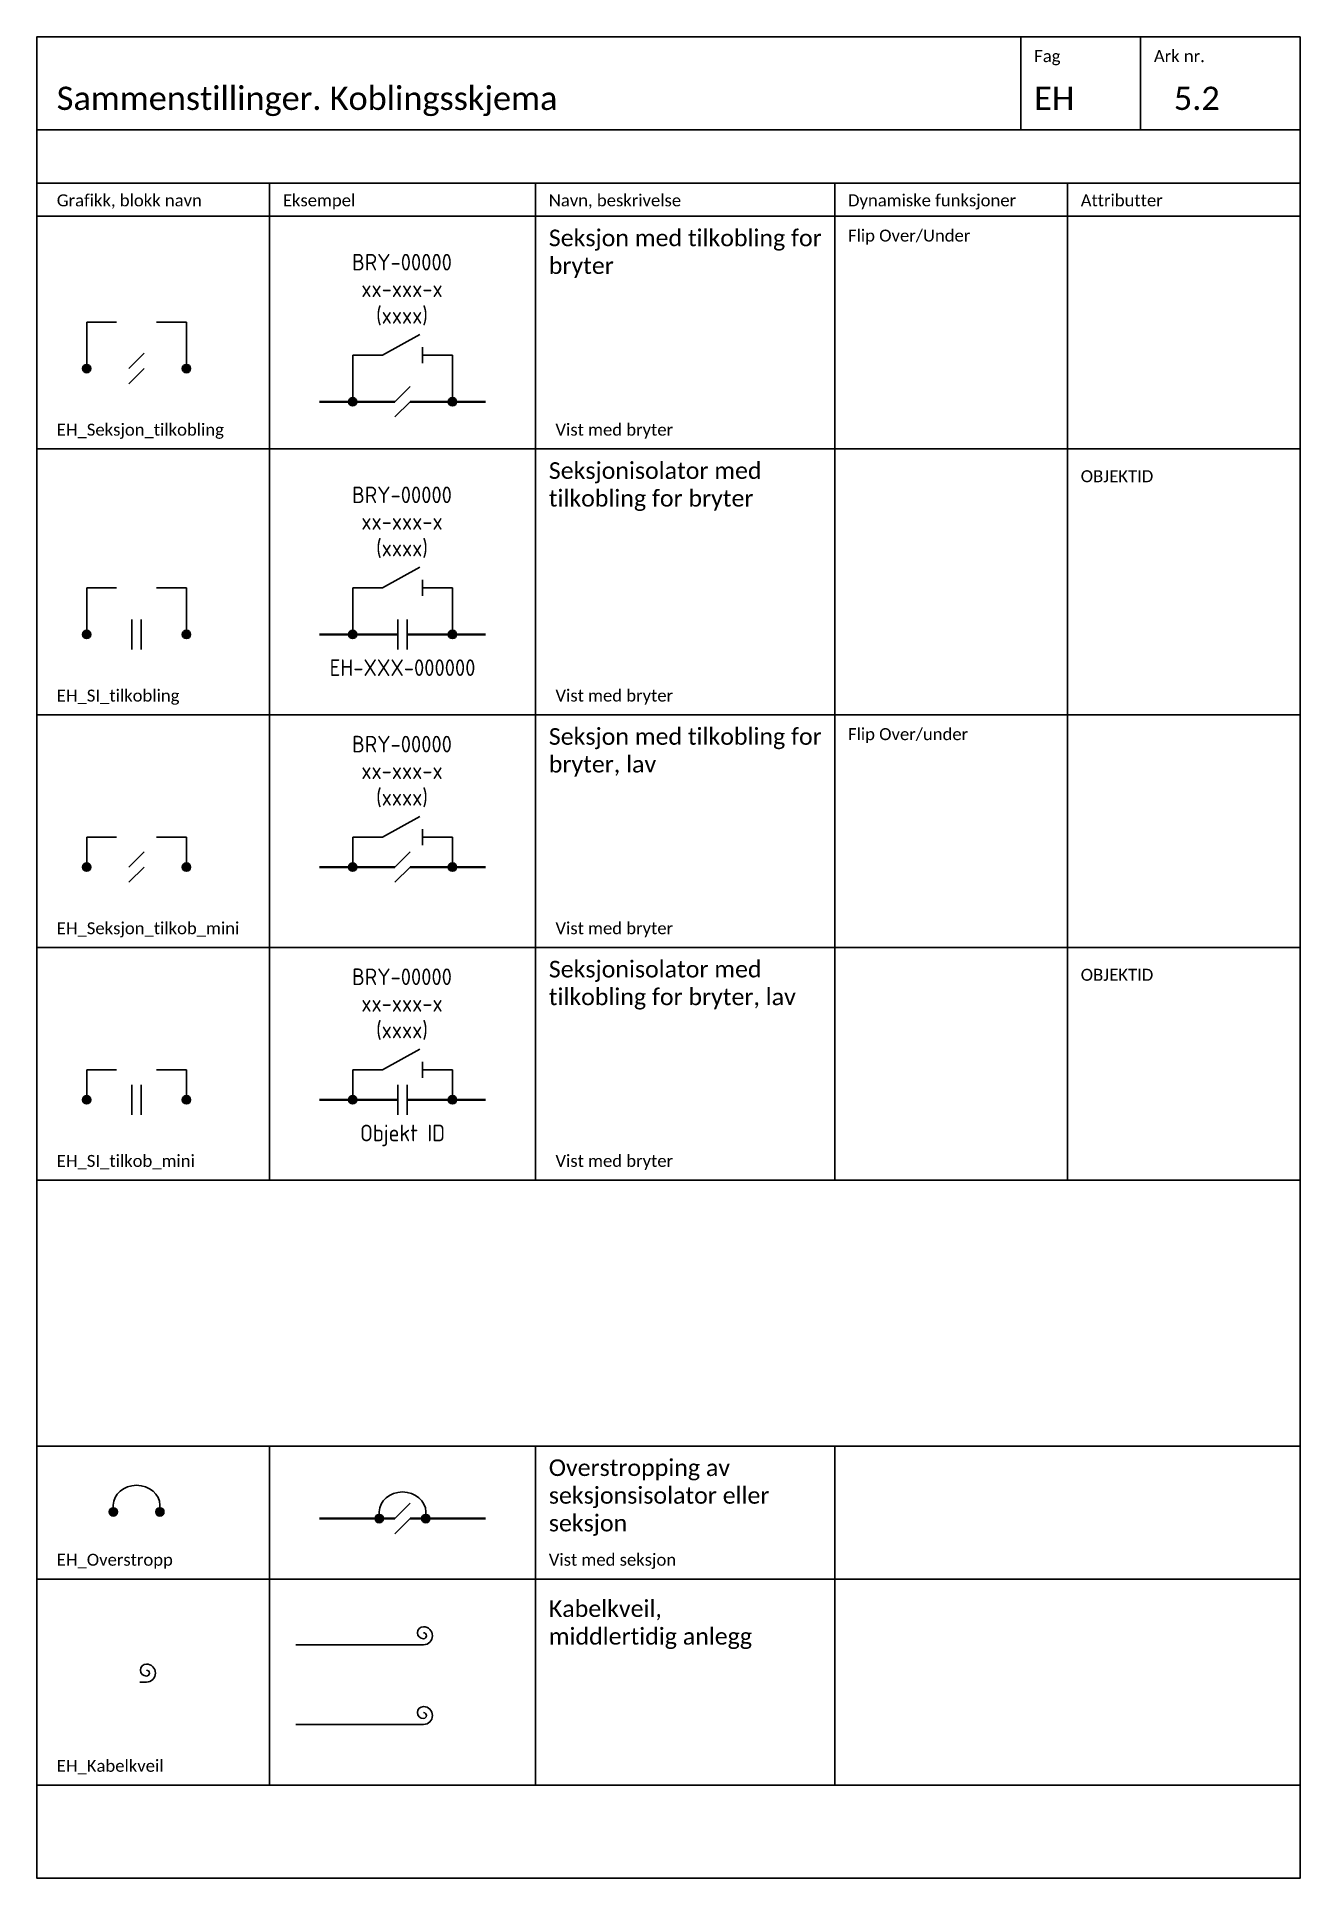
# Model space of a CAD drawing. Header units: millimetres. Extents: x -120 to 1240, y -2156 to 277.
# Drawn here: x 210 to 400, y -1228 to -951 of the extents above; entities that cross this region are included whole.
import ezdxf
from ezdxf.enums import TextEntityAlignment as Align

# ---------------------------------------------------------------- set-up
doc = ezdxf.new("R2010")
doc.units = ezdxf.units.MM
doc.layers.add('JBTEH_ATT_OBJEKTID', color=2, linetype='Continuous', lineweight=25)
doc.layers.add('JBTEH_KTL_Sort', color=7, linetype='Continuous', lineweight=35)
for name, color, linetype in [('JBTEH_ATT_Tekst', 2, 'Continuous'), ('JBTEH_Komponenter', 4, 'Continuous'), ('JBTEH_LED_Hoeyspenning_linje', 4, 'KABEL'), ('RAMME', 5, 'Continuous'), ('RAMME SYMBOLER', 4, 'Continuous'), ('RAMME TEKST', 7, 'Continuous')]:
    doc.layers.add(name, color=color, linetype=linetype)
doc.styles.add('Calibri', font='calibri.ttf')
doc.styles.add('ISO25', font='isocp.shx', dxfattribs={"width": 0.9, "height": 2.5})
doc.styles.get("Standard").update_dxf_attribs({"font": 'txt.shx'})
doc.linetypes.add('KABEL', pattern='A,0.3,-0.001,0.3,-0.001,0.3,-0.001,["x",Standard,S=0.25,R=0,X=0,Y=-0.08],-0.001', length=0.904)

msp = doc.modelspace()

# ---------------------------------------------------------------- texts
at = {"layer": 'RAMME TEKST', "linetype": 'ByBlock', "style": 'Calibri'}
for s, height, p in [('Ark nr.', 1.8, (378, -954.8)), ('Fag', 1.8, (360, -954.8)), ('Sammenstillinger. Koblingsskjema', 3.5, (213, -962)), ('EH', 3.5, (360, -962)), ('5.2', 3.5, (381, -962)), ('Grafikk, blokk navn', 1.8, (213, -976.5)), ('Eksempel', 1.8, (247, -976.5)), ('Navn, beskrivelse', 1.8, (287, -976.5)), ('Dynamiske funksjoner', 1.8, (332, -976.5)), ('Attributter', 1.8, (367, -976.5)), ('EH_Seksjon_tilkobling', 1.8, (213, -1011)), ('Vist med bryter', 1.8, (288, -1011)), ('EH_SI_tilkobling', 1.8, (213, -1051)), ('Vist med bryter', 1.8, (288, -1051)), ('EH_Seksjon_tilkob_mini', 1.8, (213, -1086)), ('Vist med bryter', 1.8, (288, -1086)), ('EH_SI_tilkob_mini', 1.8, (213, -1121)), ('Vist med bryter', 1.8, (288, -1121)), ('EH_Overstropp', 1.8, (213, -1181)), ('Vist med seksjon', 1.8, (287, -1181)), ('EH_Kabelkveil', 1.8, (213, -1212))]:
    msp.add_text(s, height=height, dxfattribs=at).set_placement(p)
at = {"layer": 'RAMME TEKST', "style": 'Calibri'}
for p in [(367, -1018), (367, -1093)]:
    msp.add_text('OBJEKTID', height=1.8, dxfattribs=at).set_placement(p)
at = {"layer": 'RAMME TEKST', "char_height": 2.5, "attachment_point": 1, "style": 'Calibri'}
for s, insert, width in [('Seksjon med tilkobling for bryter', (287, -980), 44.7408), ('Seksjonisolator med tilkobling for bryter', (287, -1015), 44.7408), ('Seksjon med tilkobling for bryter, lav', (287, -1055), 43), ('Seksjonisolator med tilkobling for bryter, lav', (287, -1090), 43), ('Kabelkveil, \\Pmiddlertidig anlegg', (287, -1186.2), 43)]:
    msp.add_mtext(s, dxfattribs=dict(at, insert=insert, width=width))
at = {"layer": 'RAMME TEKST', "linetype": 'ByBlock', "char_height": 1.8, "attachment_point": 1, "style": 'Calibri'}
for s, insert in [('Flip Over/Under', (332, -980)), ('Flip Over/under', (332, -1055))]:
    msp.add_mtext_dynamic_manual_height_columns(s, width=23.6499, gutter_width=9, heights=[0], dxfattribs=dict(at, insert=insert))
at = {"layer": 'RAMME TEKST', "linetype": 'ByBlock', "insert": (287, -1165), "char_height": 2.5, "width": 43, "attachment_point": 1, "style": 'Calibri'}
msp.add_mtext('Overstropping av seksjonsisolator eller seksjon', dxfattribs=at)

# ---------------------------------------------------------------- blocks, each defined once
blk = doc.blocks.new('EH_Koblingspunkt')
h = blk.add_hatch(color=256)
h.dxf.hatch_style = 1
edge = h.paths.add_edge_path()
edge.add_arc((0, 0), 0.625, 0, 360)
blk.add_circle((0, 0), 0.625)
blk = doc.blocks.new('EH_Seksjon')
at = {"color": 7}
for p, q in [((0, 0), (2.29, 2.29)), ((0, -2.29), (2.29, 0))]:
    blk.add_line(p, q, dxfattribs=at)
blk = doc.blocks.new('*U74')
for p, q in [((-6.36, 0), (-6.36, 7)), ((-6.36, 7), (-1.86, 7)), ((4.14, 7), (8.64, 7)), ((8.64, 7), (8.64, 0))]:
    blk.add_line(p, q)
for name, p in [('EH_Koblingspunkt', (-6.36, 0)), ('EH_Seksjon', (0, 0)), ('EH_Koblingspunkt', (8.64, 0))]:
    blk.add_blockref(name, p)
blk = doc.blocks.new('*U76')
for p, q in [((-1.86, 4.5), (-6.36, 4.5)), ((-6.36, 4.5), (-6.36, 0)), ((4.14, 4.5), (8.64, 4.5)), ((8.64, 4.5), (8.64, 0))]:
    blk.add_line(p, q)
for name, p in [('EH_Koblingspunkt', (-6.36, 0)), ('EH_Seksjon', (0, 0)), ('EH_Koblingspunkt', (8.64, 0))]:
    blk.add_blockref(name, p)
blk = doc.blocks.new('*U184')
at = {"color": 5}
blk.add_line((0, 0), (5.6, 3.1), dxfattribs=at)
at = {"color": 7}
blk.add_line((6, 1.2), (6, -1.2), dxfattribs=at)
at = {"layer": 'JBTEH_ATT_OBJEKTID', "style": 'ISO25'}
blk.add_attdef('OBJEKTID', text='', height=2.5, dxfattribs=at).set_placement((2.92, 12.75), align=Align.CENTER)
at = {"layer": 'JBTEH_ATT_Tekst', "style": 'ISO25'}
for tag, p in [('NAVN/NR', (2.92, 8.75)), ('TILH_OBJEKT', (2.92, 4.75))]:
    blk.add_attdef(tag, text='', height=2.5, dxfattribs=at).set_placement(p, align=Align.CENTER)
blk = doc.blocks.new('EH_Seksjonsisolator')
at = {"color": 7}
for p, q in [((0, 2.25), (0, -2.25)), ((1.4, 2.25), (1.4, -2.25))]:
    blk.add_line(p, q, dxfattribs=at)
at = {"layer": 'JBTEH_ATT_OBJEKTID', "style": 'ISO25'}
blk.add_attdef('OBJEKTID', text='', height=2.5, dxfattribs=at).set_placement((0.7, -6.25), align=Align.CENTER)
blk = doc.blocks.new('EH_SI_tilkobling')
for p, q in [((-6.8, 0), (-6.8, 7)), ((-6.8, 7), (-2.3, 7)), ((3.7, 7), (8.2, 7)), ((8.2, 7), (8.2, 0))]:
    blk.add_line(p, q)
for p in [(-6.8, 0), (8.2, 0)]:
    blk.add_blockref('EH_Koblingspunkt', p)
at = {"layer": 'JBTEH_Komponenter'}
blk.add_blockref('EH_Seksjonsisolator', (0, 0), dxfattribs=at)
at = {"layer": 'JBTEH_ATT_OBJEKTID', "style": 'ISO25'}
blk.add_attdef('OBJEKTID', text='', height=2.5, dxfattribs=at).set_placement((0.7, -6.25), align=Align.CENTER)
blk = doc.blocks.new('EH_SI_tilkobl_mini')
for p, q in [((-2.3, 4.5), (-6.8, 4.5)), ((-6.8, 4.5), (-6.8, 0)), ((3.7, 4.5), (8.2, 4.5)), ((8.2, 4.5), (8.2, 0))]:
    blk.add_line(p, q)
for p in [(-6.8, 0), (8.2, 0)]:
    blk.add_blockref('EH_Koblingspunkt', p)
at = {"layer": 'JBTEH_Komponenter'}
blk.add_blockref('EH_Seksjonsisolator', (0, 0), dxfattribs=at)
at = {"layer": 'JBTEH_ATT_OBJEKTID', "style": 'ISO25'}
blk.add_attdef('OBJEKTID', text='', height=2.5, dxfattribs=at).set_placement((0.7, -6.25), align=Align.CENTER)
blk = doc.blocks.new('EH_Kabelkveil')
blk.add_line((0, 0), (0.984375, 0))
for centre, radius, start, end in [((0.984375, 1.8), 0.9, 90, 270), ((0.984375, 1.35), 1.35, 270, 90), ((0.984375, 1.35), 0.45, 270, 90)]:
    blk.add_arc(centre, radius, start, end)
blk = doc.blocks.new('EH_Overstropp')
for p, q in [((-3.5, 1), (-3.5, 0)), ((3.5, 1), (3.5, 0))]:
    blk.add_line(p, q)
blk.add_ellipse((0, 1), major_axis=(-3.5, 0), ratio=0.857143, start_param=3.141593, end_param=6.283185)
for p in [(-3.5, 0), (3.5, 0)]:
    blk.add_blockref('EH_Koblingspunkt', p)

# ---------------------------------------------------------------- linework, layer by layer
at = {"layer": 'JBTEH_KTL_Sort'}
for p, q in [((252.5, -1005.9), (263.86, -1005.9)), ((266.14, -1005.9), (277.5, -1005.9)), ((252.5, -1040.9), (264.3, -1040.9)), ((265.7, -1040.9), (277.5, -1040.9)), ((252.5, -1075.9), (263.86, -1075.9)), ((266.14, -1075.9), (277.5, -1075.9)), ((252.5, -1110.9), (264.3, -1110.9)), ((265.7, -1110.9), (277.5, -1110.9)), ((252.5, -1173.9), (263.86, -1173.9)), ((266.14, -1173.9), (277.5, -1173.9))]:
    msp.add_line(p, q, dxfattribs=at)
at = {"layer": 'JBTEH_LED_Hoeyspenning_linje', "ltscale": 5}
for p, q in [((267.17, -1192.88), (248.97, -1192.88)), ((267.17, -1204.88), (248.97, -1204.88))]:
    msp.add_line(p, q, dxfattribs=at)
at = {"layer": 'RAMME'}
msp.add_lwpolyline([(400, -951), (210, -951), (210, -1228), (400, -1228)], close=True, dxfattribs=at)
msp.add_lwpolyline([(210, -965), (400, -965)], dxfattribs=at)
at = {"layer": 'RAMME SYMBOLER'}
for p, q in [((358, -965), (358, -951)), ((376, -965), (376, -951)), ((210, -973), (400, -973)), ((245, -973), (245, -1123)), ((285, -973), (285, -1123)), ((330, -973), (330, -1123)), ((365, -973), (365, -1123)), ((210, -978), (400, -978)), ((210, -1013), (400, -1013)), ((210, -1053), (400, -1053)), ((210, -1088), (400, -1088)), ((210, -1123), (400, -1123)), ((210, -1163), (400, -1163)), ((245, -1163), (245, -1183)), ((285, -1163), (285, -1214)), ((330, -1163), (330, -1214)), ((210, -1183), (400, -1183)), ((245, -1183), (245, -1214)), ((210, -1214), (400, -1214))]:
    msp.add_line(p, q, dxfattribs=at)

# ---------------------------------------------------------------- block references
at = {"layer": 'JBTEH_Komponenter'}
for name, p, values in [('*U184', (262, -998.9), {'OBJEKTID': 'BRY-00000', 'NAVN/NR': 'xx-xxx-x', 'TILH_OBJEKT': '(xxxx)'}), ('*U184', (262, -1033.9), {'OBJEKTID': 'BRY-00000', 'NAVN/NR': 'xx-xxx-x', 'TILH_OBJEKT': '(xxxx)'}), ('EH_SI_tilkobling', (264.3, -1040.9), {'OBJEKTID': 'EH-XXX-000000'}), ('*U184', (262, -1071.4), {'OBJEKTID': 'BRY-00000', 'NAVN/NR': 'xx-xxx-x', 'TILH_OBJEKT': '(xxxx)'}), ('*U184', (262, -1106.4), {'OBJEKTID': 'BRY-00000', 'NAVN/NR': 'xx-xxx-x', 'TILH_OBJEKT': '(xxxx)'}), ('EH_SI_tilkobl_mini', (264.3, -1110.9), {'OBJEKTID': 'Objekt ID'})]:
    msp.add_blockref(name, p, dxfattribs=at).add_auto_attribs(values)
for name, p in [('*U74', (223.86, -1000.9)), ('*U74', (263.86, -1005.9)), ('EH_SI_tilkobling', (224.3, -1040.9)), ('*U76', (223.86, -1075.9)), ('*U76', (263.86, -1075.9)), ('EH_SI_tilkobl_mini', (224.3, -1110.9)), ('EH_Overstropp', (225, -1172.9)), ('EH_Overstropp', (265, -1173.9)), ('EH_Seksjon', (263.86, -1173.9)), ('EH_Kabelkveil', (267.17, -1192.88)), ('EH_Kabelkveil', (225.5, -1198.5)), ('EH_Kabelkveil', (267.17, -1204.88))]:
    msp.add_blockref(name, p, dxfattribs=at)

msp.set_redraw_order([(e.dxf.handle, doc.entitydb.next_handle()) for e in msp.query("TEXT MTEXT ATTDEF DIMENSION ARC_DIMENSION")])  # texts and dimensions are drawn at this point

doc.saveas('drawing.dxf')
